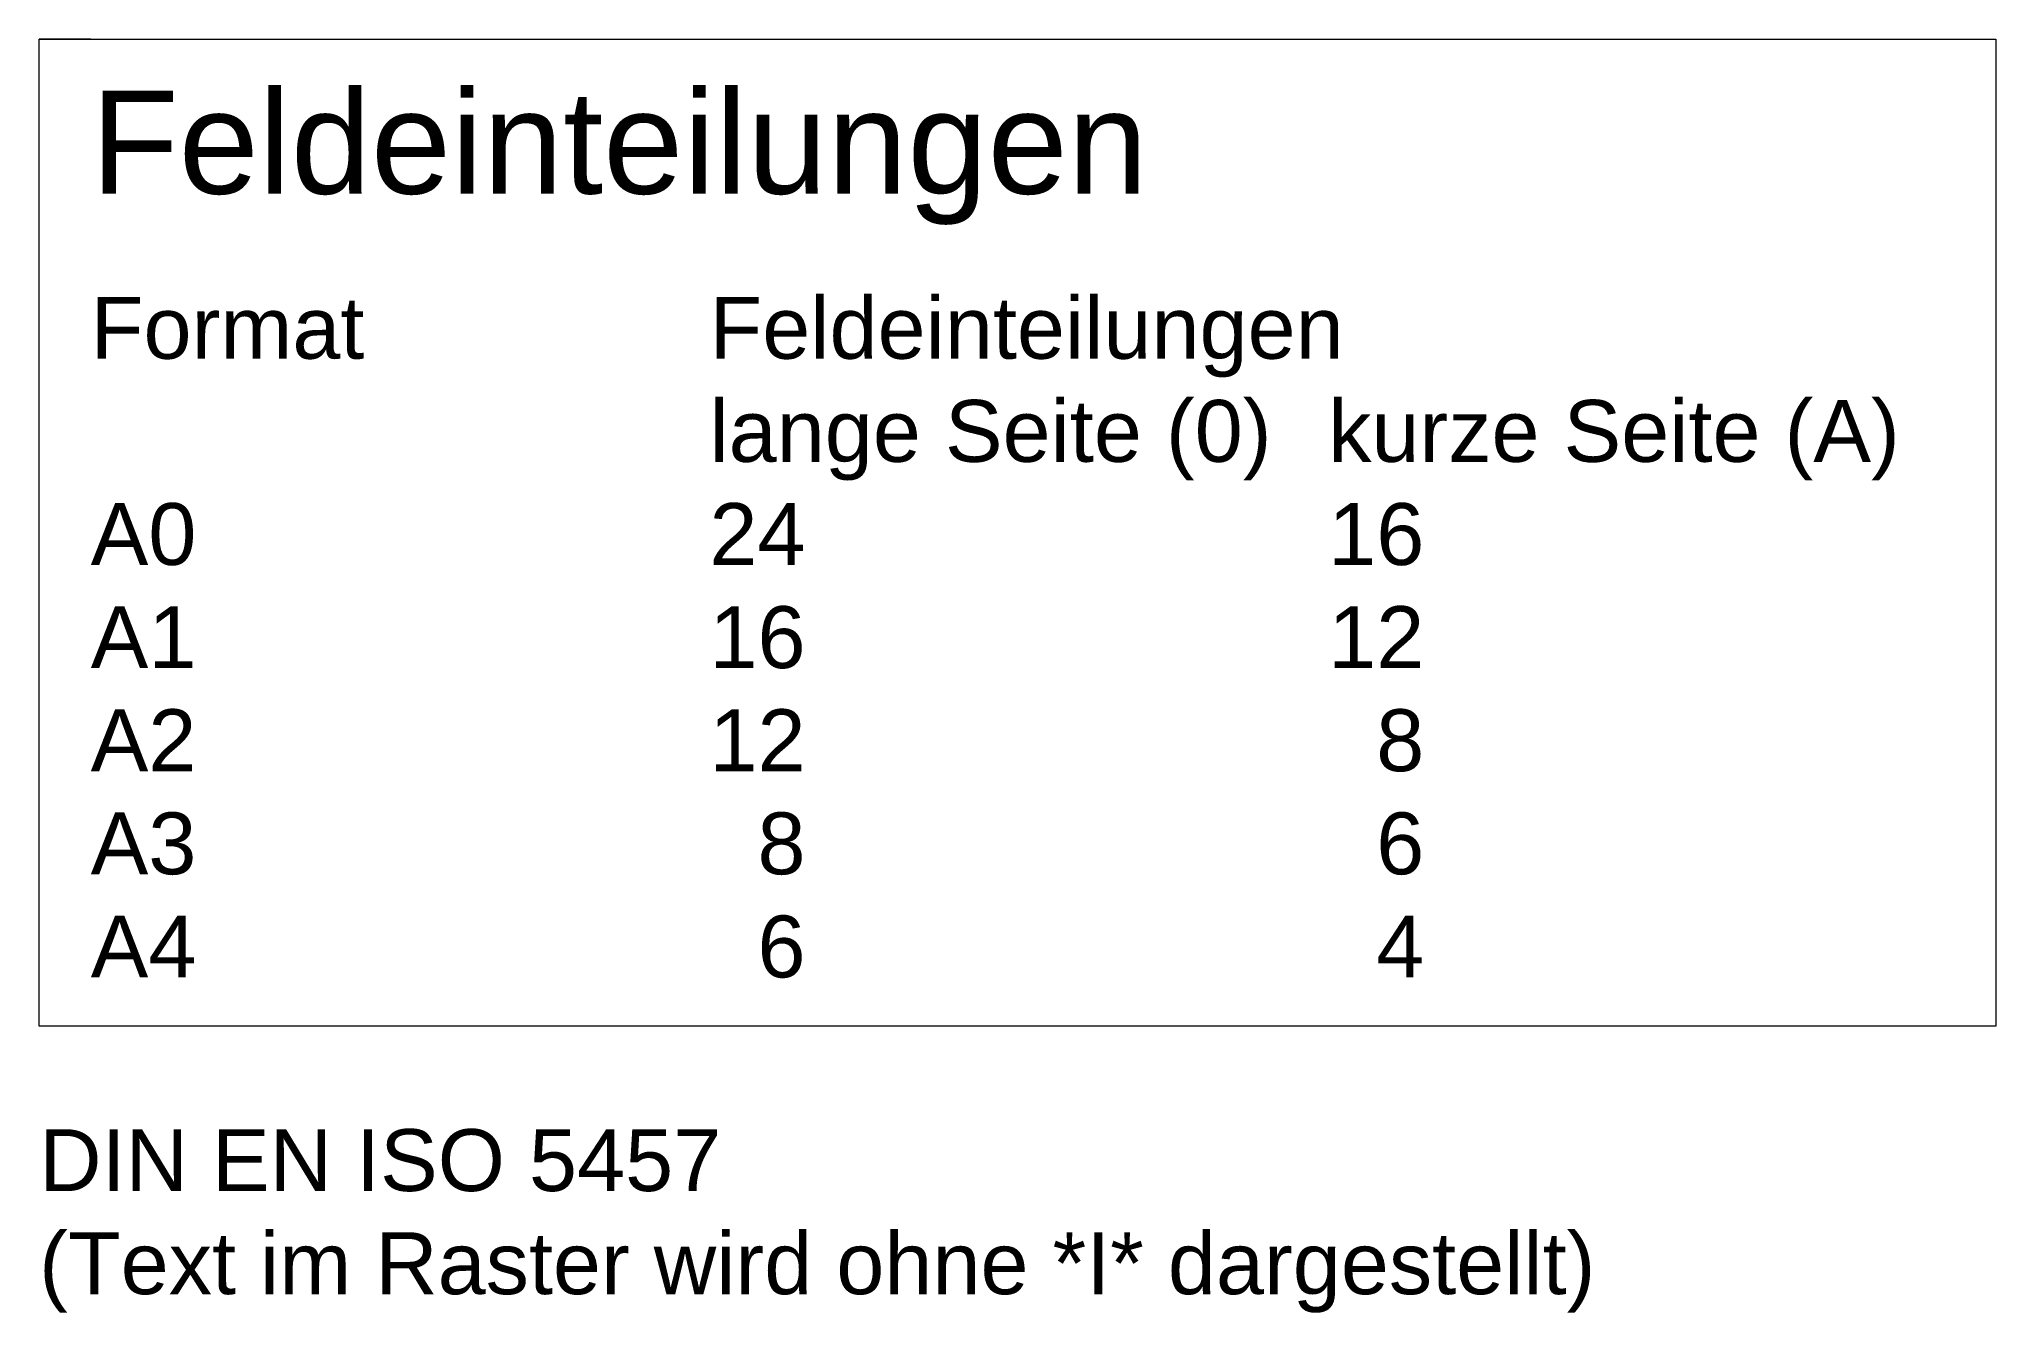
# Model space of a CAD drawing. Header units: millimetres. Extents: x 633 to 4785, y -1154 to 2521.
# Drawn here: x 632.6 to 822.4, y 1350.8 to 1474.3 of the extents above; entities that cross this region are included whole.
import ezdxf

# ---------------------------------------------------------------- set-up
doc = ezdxf.new("R2010")
doc.units = ezdxf.units.MM
doc.header["$LTSCALE"] = 5
doc.layers.add('_Legende', color=7, linetype='Continuous', lineweight=5, true_color=0x000000)
doc.styles.add('textstyle1161', font='')
doc.styles.add('textstyle1162', font='')
doc.styles.add('textstyle1163', font='')
doc.styles.add('textstyle1164', font='')
doc.styles.add('textstyle1165', font='')
doc.styles.add('textstyle1166', font='')
doc.styles.add('textstyle1167', font='')
doc.styles.add('textstyle1168', font='')
doc.styles.add('textstyle1169', font='')
doc.styles.add('textstyle1170', font='')
doc.styles.add('textstyle1171', font='')
doc.styles.add('textstyle1172', font='')
doc.styles.add('textstyle1173', font='')
doc.styles.add('textstyle1174', font='')
doc.styles.add('textstyle1175', font='')
doc.styles.add('textstyle1176', font='')
doc.styles.add('textstyle1177', font='')
doc.styles.add('textstyle1178', font='')
doc.styles.add('textstyle1179', font='')
doc.styles.add('textstyle1180', font='')
doc.styles.add('textstyle1181', font='')
doc.styles.add('textstyle1331', font='')
doc.styles.get('textstyle1161').set_extended_font_data('Arial')
doc.styles.get('textstyle1162').set_extended_font_data('Arial')
doc.styles.get('textstyle1163').set_extended_font_data('Arial')
doc.styles.get('textstyle1164').set_extended_font_data('Arial')
doc.styles.get('textstyle1165').set_extended_font_data('Arial')
doc.styles.get('textstyle1166').set_extended_font_data('Arial')
doc.styles.get('textstyle1167').set_extended_font_data('Arial')
doc.styles.get('textstyle1168').set_extended_font_data('Arial')
doc.styles.get('textstyle1169').set_extended_font_data('Arial')
doc.styles.get('textstyle1170').set_extended_font_data('Arial')
doc.styles.get('textstyle1171').set_extended_font_data('Arial')
doc.styles.get('textstyle1172').set_extended_font_data('Arial')
doc.styles.get('textstyle1173').set_extended_font_data('Arial')
doc.styles.get('textstyle1174').set_extended_font_data('Arial')
doc.styles.get('textstyle1175').set_extended_font_data('Arial')
doc.styles.get('textstyle1176').set_extended_font_data('Arial')
doc.styles.get('textstyle1177').set_extended_font_data('Arial')
doc.styles.get('textstyle1178').set_extended_font_data('Arial')
doc.styles.get('textstyle1179').set_extended_font_data('Arial')
doc.styles.get('textstyle1180').set_extended_font_data('Arial')
doc.styles.get('textstyle1181').set_extended_font_data('Arial')
doc.styles.get('textstyle1331').set_extended_font_data('Arial')

msp = doc.modelspace()

# ---------------------------------------------------------------- texts
at = {"layer": '_Legende', "attachment_point": 1}
for s, insert, char_height, style in [('Feldeinteilungen', (637.64, 1469.29), 10, 'textstyle1161'), ('Format', (637.64, 1449.29), 6, 'textstyle1162'), ('Feldeinteilungen', (697.64, 1449.29), 6, 'textstyle1164'), ('lange Seite (0)', (697.64, 1439.29), 6, 'textstyle1170'), ('kurze Seite (A)', (757.64, 1439.29), 6, 'textstyle1171'), ('A0', (637.64, 1429.29), 6, 'textstyle1163'), ('24', (697.64, 1429.29), 6, 'textstyle1172'), ('16', (757.64, 1429.29), 6, 'textstyle1173'), ('A2', (637.64, 1409.29), 6, 'textstyle1166'), ('12', (697.64, 1409.29), 6, 'textstyle1176'), ('  8', (757.64, 1409.29), 6, 'textstyle1177'), ('A3', (637.64, 1399.29), 6, 'textstyle1167'), ('  8', (697.64, 1399.29), 6, 'textstyle1178'), ('  6', (757.64, 1399.29), 6, 'textstyle1179'), ('A4', (637.64, 1389.29), 6, 'textstyle1168'), ('  6', (697.64, 1389.29), 6, 'textstyle1180'), ('  4', (757.64, 1389.29), 6, 'textstyle1181'), ('DIN EN ISO 5457', (632.64, 1368.57), 6, 'textstyle1169')]:
    msp.add_mtext(s, dxfattribs=dict(at, insert=insert, char_height=char_height, style=style))
at = {"layer": '_Legende', "color": 1, "true_color": 0xff0000, "char_height": 6, "attachment_point": 1}
for s, insert, style in [('A1', (637.64, 1419.29), 'textstyle1165'), ('16', (697.64, 1419.29), 'textstyle1174'), ('12', (757.64, 1419.29), 'textstyle1175'), ('(Text im Raster wird ohne *I* dargestellt)', (632.64, 1358.57), 'textstyle1331')]:
    msp.add_mtext(s, dxfattribs=dict(at, insert=insert, style=style))

# ---------------------------------------------------------------- linework, layer by layer
at = {"layer": '_Legende'}
for p, q in [((637.64, 1474.29), (632.64, 1474.29)), ((632.64, 1474.29), (822.38, 1474.29)), ((632.64, 1378.57), (632.64, 1474.29)), ((822.38, 1474.29), (822.38, 1378.57)), ((822.38, 1378.57), (632.64, 1378.57))]:
    msp.add_line(p, q, dxfattribs=at)

msp.set_redraw_order([(e.dxf.handle, doc.entitydb.next_handle()) for e in msp.query("TEXT MTEXT ATTDEF DIMENSION ARC_DIMENSION")])  # texts and dimensions are drawn at this point

doc.saveas('drawing.dxf')
